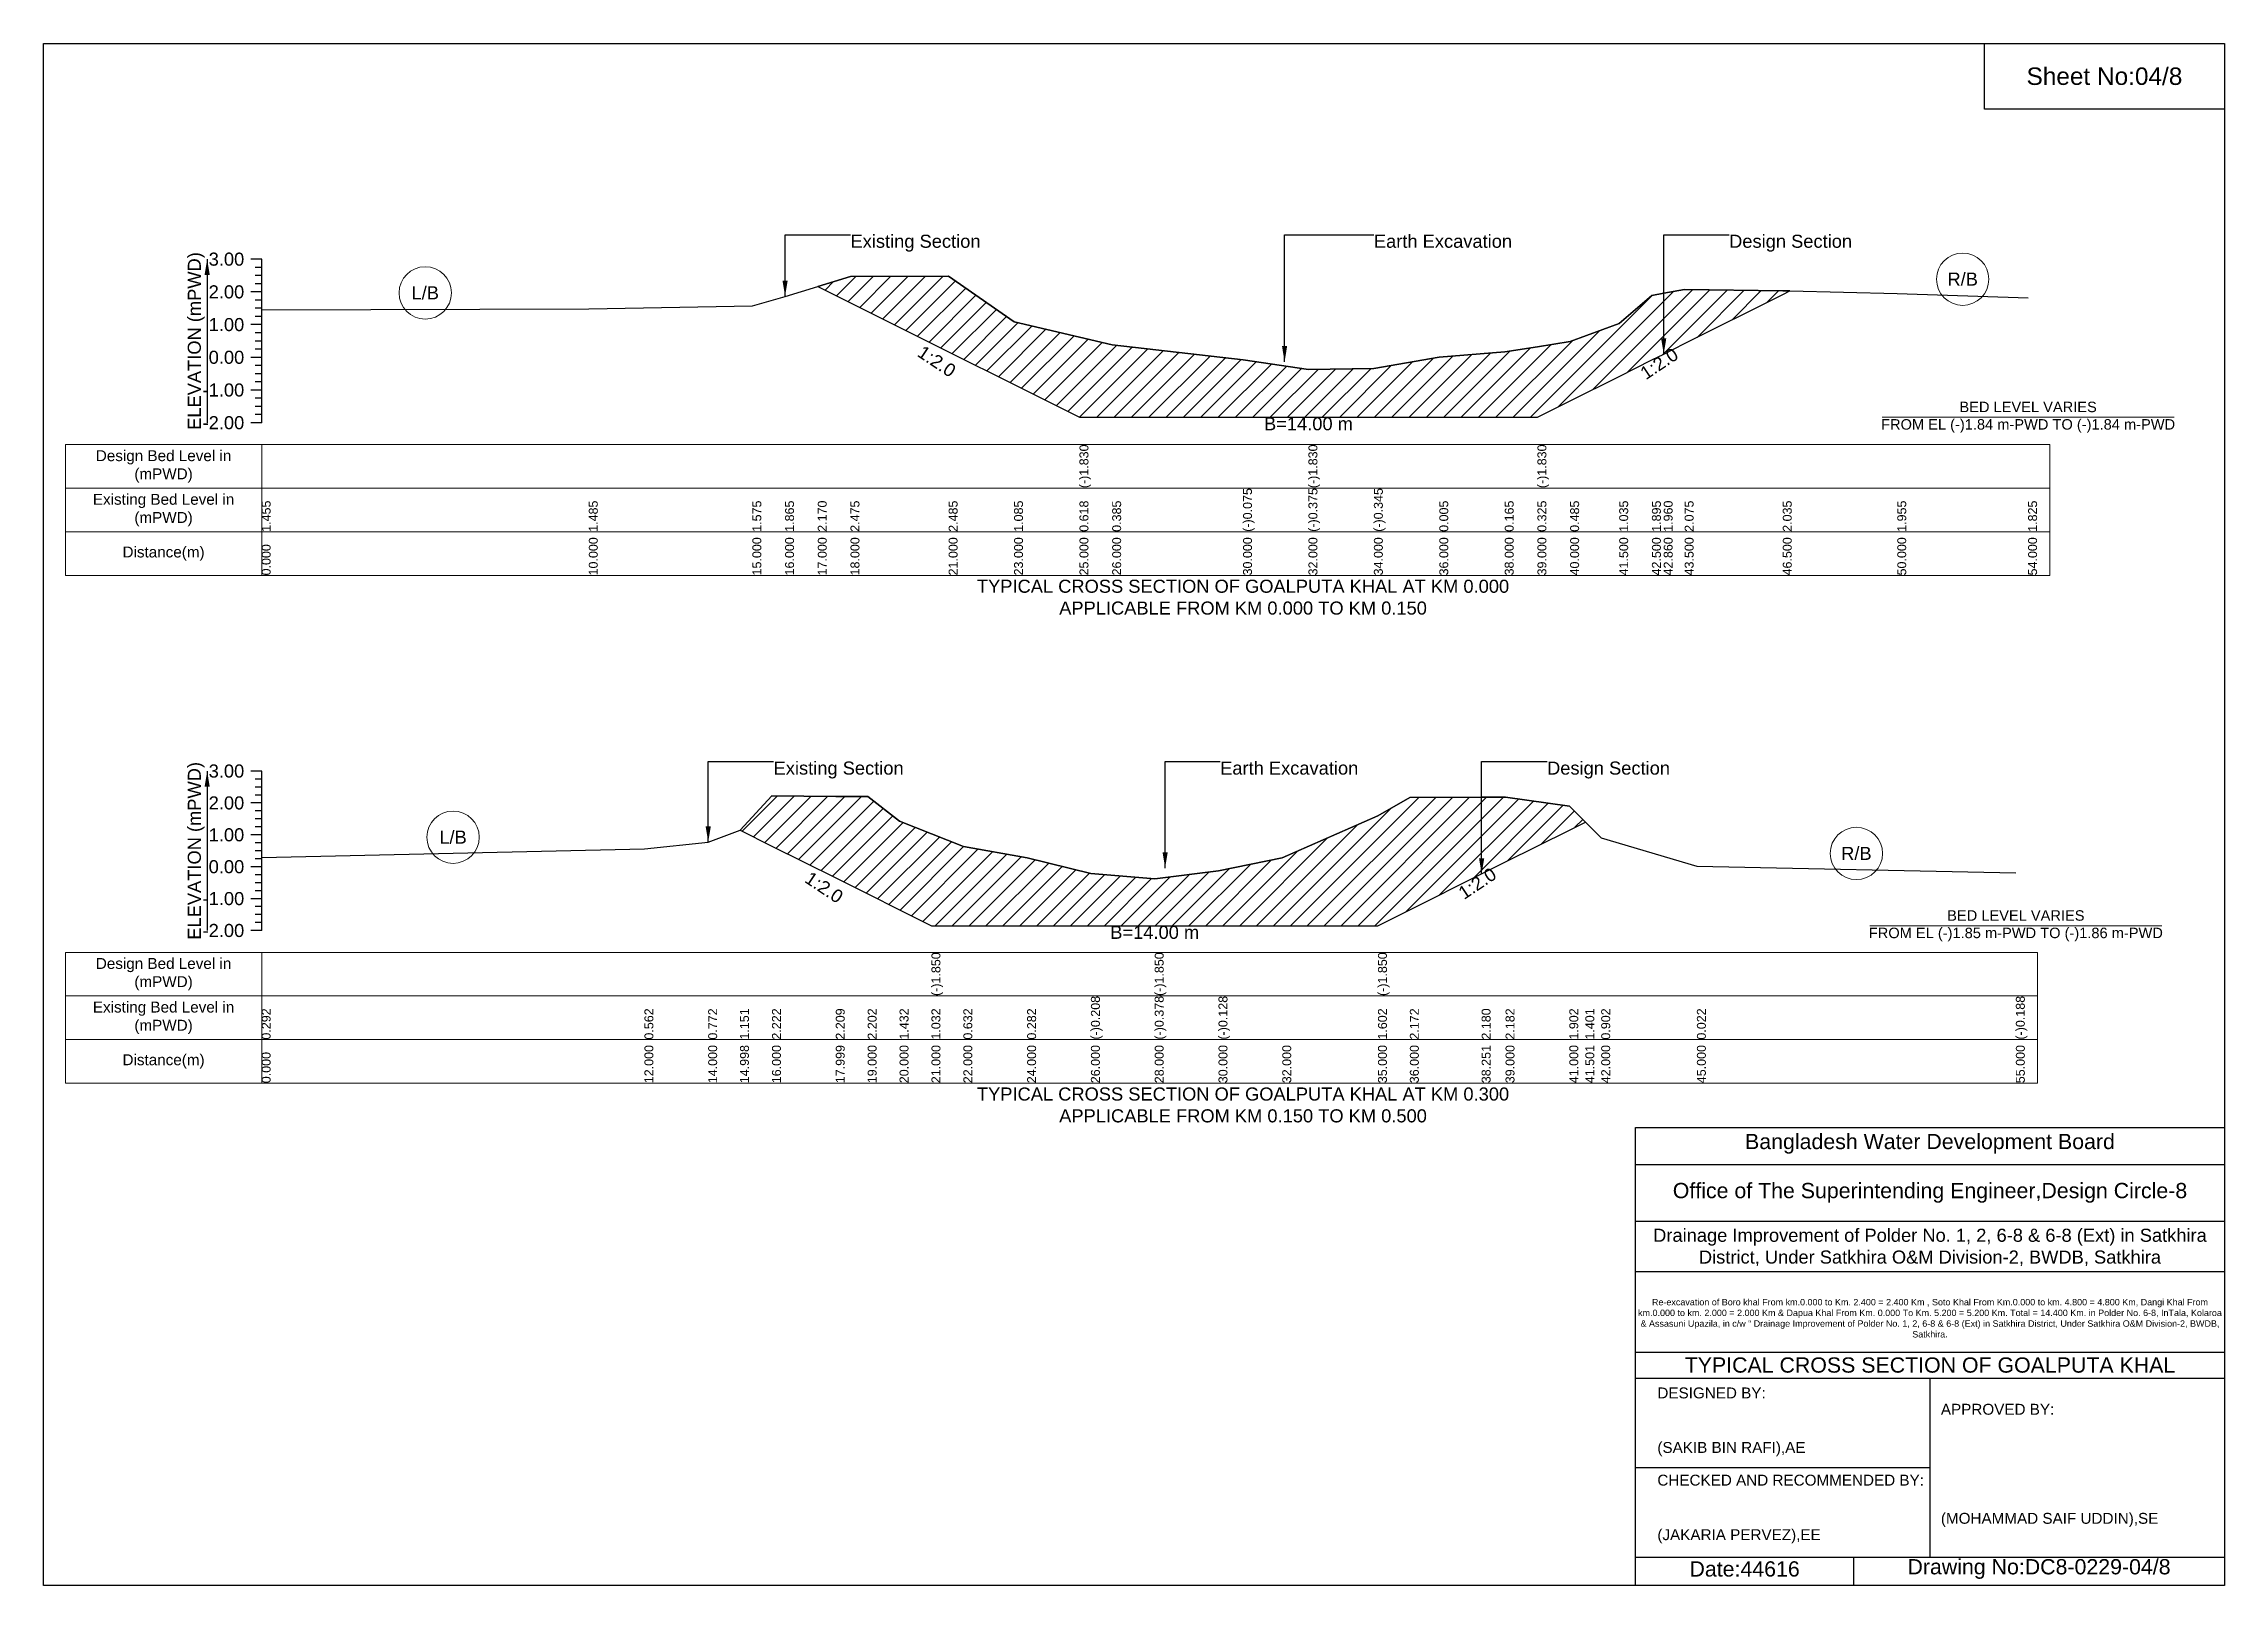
# Model space of a CAD drawing. Header units: inches. Extents: x 91000 to 278000, y -5656 to 20000.
# Drawn here: x 130000 to 138000, y -5656 to 0 of the extents above; entities that cross this region are included whole.
import ezdxf

# ---------------------------------------------------------------- set-up
doc = ezdxf.new("R2010")
doc.units = ezdxf.units.IN
doc.header["$LTSCALE"] = 7
doc.header["$MEASUREMENT"] = 0
for name, color, linetype, lineweight in [('Cross section Data Border', 7, 'Continuous', 9), ('Cross Section Labels', 7, 'Continuous', 9), ('Existing_Bed_Level for Xsection', 7, 'Continuous', 25)]:
    doc.layers.add(name, color=color, linetype=linetype, lineweight=lineweight)
doc.styles.get("Standard").update_dxf_attribs({"font": 'arial.ttf'})
doc.dimstyles.get("Standard").update_dxf_attribs({"dimtxt": 0.18, "dimasz": 0.18, "dimexe": 0.18, "dimexo": 0.0625, "dimgap": 0.09, "dimtad": 0, "dimtih": 1, "dimtoh": 1, "dimdec": 4, "dimzin": 0, "dimdsep": 46, "dimtxsty": 'Standard', "dimcen": 0.09, "dimadec": 0, "dimazin": 0, "dimtfac": 1, "dimtdec": 4, "dimtofl": 0, "dimtmove": 0, "dimatfit": 3, "dimfxl": 1, "dimtolj": 1, "dimtzin": 0, "dimarcsym": 0})

msp = doc.modelspace()

# ---------------------------------------------------------------- texts
at = {"attachment_point": 5}
for s, insert, char_height in [('Sheet No:04/8', (137560, -120), 64), ('Bangladesh Water Development Board', (136920, -4036), 56), ('Office of The Superintending Engineer,Design Circle-8', (136920, -4216), 56)]:
    msp.add_mtext(s, dxfattribs=dict(at, insert=insert, char_height=char_height))
for s, insert, char_height, width, attachment_point in [('Drainage Improvement of Polder No. 1, 2, 6-8 & 6-8 (Ext) in Satkhira District, Under Satkhira O&M Division-2, BWDB, Satkhira', (136920, -4416), 48, 2240, 5), ('Re-excavation of Boro khal From km.0.000 to Km. 2.400 = 2.400 Km , Soto Khal From Km.0.000 to km. 4.800 = 4.800 Km, Dangi Khal From km.0.000 to km. 2.000 = 2.000 Km & Dapua Khal From Km. 0.000 To Km. 5.200 = 5.200 Km. Total = 14.400 Km. in Polder No. 6-8, InTala, Kolaroa & Assasuni Upazila, in c/w “ Drainage Improvement of Polder No. 1, 2, 6-8 & 6-8 (Ext) in Satkhira District, Under Satkhira O&M Division-2, BWDB, Satkhira.', (136920, -4676), 23.565, 2160, 5), ('TYPICAL CROSS SECTION OF GOALPUTA KHAL', (136920, -4848), 56, 2240, 5), ('DESIGNED BY:^J^J^J(SAKIB BIN RAFI),AE', (135920, -5056), 40, 1120, 4), ('APPROVED BY:^J^J^J^J^J^J(MOHAMMAD SAIF UDDIN),SE', (136960, -5216), 40, 1120, 4), ('CHECKED AND RECOMMENDED BY:^J^J^J(JAKARIA PERVEZ),EE', (135920, -5376), 40, 1120, 4), ('Date:44616', (136240, -5596), 56, 1120, 5), ('Drawing No:DC8-0229-04/8', (137320, -5596), 56, 1760, 5)]:
    msp.add_mtext(s, dxfattribs=dict(insert=insert, char_height=char_height, width=width, attachment_point=attachment_point))
at = {"layer": 'Cross section Data Border', "char_height": 40, "width": 640, "attachment_point": 5}
for s, insert in [('Design Bed Level in (mPWD)', (130440, -1551)), ('Existing Bed Level in (mPWD)', (130440, -1711)), ('Distance(m)', (130440, -1871)), ('Design Bed Level in (mPWD)', (130440, -3413.8)), ('Existing Bed Level in (mPWD)', (130440, -3573.8)), ('Distance(m)', (130440, -3733.8))]:
    msp.add_mtext(s, dxfattribs=dict(at, insert=insert))
at = {"layer": 'Cross Section Labels'}
for s, insert, char_height, attachment_point in [('Existing Section', (132960, -701), 48, 1), ('Earth Excavation', (134880, -701), 48, 1), ('Design Section', (136183.2, -701), 48, 1), ('R/B', (137040, -864.2), 48, 5), ('L/B', (131400, -914.6), 48, 5), ('BED LEVEL VARIES ^JFROM EL (-)1.84 m-PWD TO (-)1.84 m-PWD', (137280, -1370.6), 38.4, 5), ('B=14.00 m', (134640, -1370.6), 48, 2), ('TYPICAL CROSS SECTION OF GOALPUTA KHAL AT KM 0.000^JAPPLICABLE FROM KM 0.000 TO KM 0.150', (134400, -2031), 48, 5), ('Existing Section', (132678, -2633.7), 48, 1), ('Earth Excavation', (134316, -2633.7), 48, 1), ('Design Section', (135515.3, -2633.7), 48, 1), ('L/B', (131502, -2911.3), 48, 5), ('R/B', (136650, -2971), 48, 5), ('BED LEVEL VARIES ^JFROM EL (-)1.85 m-PWD TO (-)1.86 m-PWD', (137235, -3236.2), 38.4, 5), ('B=14.00 m', (134076, -3236.2), 48, 2), ('TYPICAL CROSS SECTION OF GOALPUTA KHAL AT KM 0.300^JAPPLICABLE FROM KM 0.150 TO KM 0.500', (134400, -3893.8), 48, 5)]:
    msp.add_mtext(s, dxfattribs=dict(at, insert=insert, char_height=char_height, attachment_point=attachment_point))
at = {"layer": 'Cross Section Labels', "char_height": 48, "attachment_point": 2}
for insert, rotation in [((133290, -1145.6), 326.30993), ((135913.2, -1154), 33.69007), ((135246.1, -3060.7), 33.69007), ((132876.6, -3075.3), 326.30993)]:
    msp.add_mtext('1:2.0', dxfattribs=dict(at, insert=insert, rotation=rotation))
at = {"layer": 'Existing_Bed_Level for Xsection', "rotation": 90}
for s, insert, char_height, attachment_point in [('ELEVATION (mPWD)', (130560, -1091), 48, 5), ('(-)1.830', (133800, -1631), 32.8, 1), ('(-)1.830', (134640, -1631), 32.8, 1), ('(-)1.830', (135480, -1631), 32.8, 1), ('1.455', (130800, -1791), 32.8, 1), ('1.485', (132000, -1791), 32.8, 1), ('1.575', (132600, -1791), 32.8, 1), ('1.865', (132720, -1791), 32.8, 1), ('2.170', (132840, -1791), 32.8, 1), ('2.475', (132960, -1791), 32.8, 1), ('2.485', (133320, -1791), 32.8, 1), ('1.085', (133560, -1791), 32.8, 1), ('0.618', (133800, -1791), 32.8, 1), ('0.385', (133920, -1791), 32.8, 1), ('(-)0.075', (134400, -1791), 32.8, 1), ('(-)0.375', (134640, -1791), 32.8, 1), ('(-)0.345', (134880, -1791), 32.8, 1), ('0.005', (135120, -1791), 32.8, 1), ('0.165', (135360, -1791), 32.8, 1), ('0.325', (135480, -1791), 32.8, 1), ('0.485', (135600, -1791), 32.8, 1), ('1.035', (135780, -1791), 32.8, 1), ('1.895', (135900, -1791), 32.8, 1), ('1.960', (135943.2, -1791), 32.8, 1), ('2.075', (136020, -1791), 32.8, 1), ('2.035', (136380, -1791), 32.8, 1), ('1.955', (136800, -1791), 32.8, 1), ('1.825', (137280, -1791), 32.8, 1), ('0.000', (130800, -1951), 32.8, 1), ('10.000', (132000, -1951), 32.8, 1), ('15.000', (132600, -1951), 32.8, 1), ('16.000', (132720, -1951), 32.8, 1), ('17.000', (132840, -1951), 32.8, 1), ('18.000', (132960, -1951), 32.8, 1), ('21.000', (133320, -1951), 32.8, 1), ('23.000', (133560, -1951), 32.8, 1), ('25.000', (133800, -1951), 32.8, 1), ('26.000', (133920, -1951), 32.8, 1), ('30.000', (134400, -1951), 32.8, 1), ('32.000', (134640, -1951), 32.8, 1), ('34.000', (134880, -1951), 32.8, 1), ('36.000', (135120, -1951), 32.8, 1), ('38.000', (135360, -1951), 32.8, 1), ('39.000', (135480, -1951), 32.8, 1), ('40.000', (135600, -1951), 32.8, 1), ('41.500', (135780, -1951), 32.8, 1), ('42.500', (135900, -1951), 32.8, 1), ('42.860', (135943.2, -1951), 32.8, 1), ('43.500', (136020, -1951), 32.8, 1), ('46.500', (136380, -1951), 32.8, 1), ('50.000', (136800, -1951), 32.8, 1), ('54.000', (137280, -1951), 32.8, 1), ('ELEVATION (mPWD)', (130560, -2961.3), 48, 5), ('(-)1.850', (133257, -3493.8), 32.8, 1), ('(-)1.850', (134076, -3493.8), 32.8, 1), ('(-)1.850', (134895, -3493.8), 32.8, 1), ('(-)0.208', (133842, -3653.8), 32.8, 1), ('(-)0.378', (134076, -3653.8), 32.8, 1), ('(-)0.128', (134310, -3653.8), 32.8, 1), ('(-)0.188', (137235, -3653.8), 32.8, 1), ('0.292', (130800, -3653.8), 32.8, 1), ('0.562', (132204, -3653.8), 32.8, 1), ('0.772', (132438, -3653.8), 32.8, 1), ('1.151', (132554.7, -3653.8), 32.8, 1), ('2.222', (132672, -3653.8), 32.8, 1), ('2.209', (132905.9, -3653.8), 32.8, 1), ('2.202', (133023, -3653.8), 32.8, 1), ('1.432', (133140, -3653.8), 32.8, 1), ('1.032', (133257, -3653.8), 32.8, 1), ('0.632', (133374, -3653.8), 32.8, 1), ('0.282', (133608, -3653.8), 32.8, 1), ('1.602', (134895, -3653.8), 32.8, 1), ('2.172', (135012, -3653.8), 32.8, 1), ('2.180', (135275.3, -3653.8), 32.8, 1), ('2.182', (135363, -3653.8), 32.8, 1), ('1.902', (135597, -3653.8), 32.8, 1), ('1.401', (135655.7, -3653.8), 32.8, 1), ('0.902', (135714, -3653.8), 32.8, 1), ('0.022', (136065, -3653.8), 32.8, 1), ('12.000', (132204, -3813.8), 32.8, 1), ('14.000', (132438, -3813.8), 32.8, 1), ('14.998', (132554.7, -3813.8), 32.8, 1), ('16.000', (132672, -3813.8), 32.8, 1), ('17.999', (132905.9, -3813.8), 32.8, 1), ('19.000', (133023, -3813.8), 32.8, 1), ('20.000', (133140, -3813.8), 32.8, 1), ('21.000', (133257, -3813.8), 32.8, 1), ('22.000', (133374, -3813.8), 32.8, 1), ('24.000', (133608, -3813.8), 32.8, 1), ('26.000', (133842, -3813.8), 32.8, 1), ('28.000', (134076, -3813.8), 32.8, 1), ('30.000', (134310, -3813.8), 32.8, 1), ('32.000', (134544, -3813.8), 32.8, 1), ('35.000', (134895, -3813.8), 32.8, 1), ('36.000', (135012, -3813.8), 32.8, 1), ('38.251', (135275.3, -3813.8), 32.8, 1), ('39.000', (135363, -3813.8), 32.8, 1), ('41.000', (135597, -3813.8), 32.8, 1), ('41.501', (135655.7, -3813.8), 32.8, 1), ('42.000', (135714, -3813.8), 32.8, 1), ('45.000', (136065, -3813.8), 32.8, 1), ('55.000', (137235, -3813.8), 32.8, 1), ('0.000', (130800, -3813.8), 32.8, 1)]:
    msp.add_mtext(s, dxfattribs=dict(at, insert=insert, char_height=char_height, attachment_point=attachment_point))
at = {"layer": 'Existing_Bed_Level for Xsection', "char_height": 48, "attachment_point": 6}
for s, insert in [('3.00', (130736, -791)), ('2.00', (130736, -911)), ('1.00', (130736, -1031)), ('0.00', (130736, -1151)), ('-1.00', (130736, -1271)), ('-2.00', (130736, -1391)), ('3.00', (130736, -2668.8)), ('2.00', (130736, -2785.8)), ('1.00', (130736, -2902.8)), ('0.00', (130736, -3019.8)), ('-1.00', (130736, -3136.8)), ('-2.00', (130736, -3253.8))]:
    msp.add_mtext(s, dxfattribs=dict(at, insert=insert))

# ---------------------------------------------------------------- hatches: boundary and pattern name
at = {"layer": 'Existing_Bed_Level for Xsection'}
h = msp.add_hatch(dxfattribs=at)
h.set_pattern_fill('ANSI31', color=256, scale=360, style=0)
h.paths.add_polyline_path([(132840, -890.6), (132960, -950.6), (133320, -1130.6), (133560, -1250.6), (133800, -1370.6), (133920, -1370.6), (134400, -1370.6), (134640, -1370.6), (134880, -1370.6), (135120, -1370.6), (135360, -1370.6), (135480, -1370.6), (135600, -1310.6), (135780, -1220.6), (135900, -1160.6), (135943.2, -1139), (136020, -1100.6), (136380, -920.6), (136406.4, -907.4), (136380, -906.8), (136020, -902), (135943.2, -915.8), (135900, -923.6), (135780, -1026.8), (135600, -1092.8), (135480, -1112), (135360, -1131.2), (135120, -1150.4), (134880, -1192.4), (134640, -1196), (134400, -1160), (133920, -1104.8), (133800, -1076.8), (133560, -1020.8), (133320, -852.8), (132960, -854)])
h = msp.add_hatch(dxfattribs=at)
h.set_pattern_fill('ANSI31', color=256, scale=351, style=0)
h.paths.add_polyline_path([(132554.7, -2885.1), (132555, -2885.2), (132672, -2943.7), (132905.9, -3060.7), (133023, -3119.2), (133140, -3177.7), (133257, -3236.2), (133374, -3236.2), (133608, -3236.2), (133842, -3236.2), (134076, -3236.2), (134310, -3236.2), (134544, -3236.2), (134895, -3236.2), (135012, -3177.7), (135275.3, -3046.1), (135363, -3002.2), (135597, -2885.2), (135655.7, -2855.9), (135597, -2797.2), (135363, -2764.5), (135275.3, -2764.8), (135012, -2765.7), (134895, -2832.3), (134544, -2986.8), (134310, -3034.8), (134076, -3064), (133842, -3044.1), (133608, -2986.8), (133374, -2945.8), (133257, -2899), (133140, -2852.2), (133023, -2762.1), (132905.9, -2761.4), (132672, -2759.8), (132555, -2885)])

# ---------------------------------------------------------------- linework, layer by layer
for points in [[(130000, 0), (138000, 0), (138000, -5656), (130000, -5656)], [(137120, 0), (138000, 0), (138000, -240), (137120, -240)]]:
    msp.add_lwpolyline(points, close=True)
for points in [[(135840, -5656), (135840, -3976), (138000, -3976)], [(135840, -4112), (138000, -4112)], [(135840, -4320), (138000, -4320)], [(135840, -4504), (138000, -4504)], [(135840, -4800), (138000, -4800)], [(135840, -4896), (138000, -4896)], [(136920, -4896), (136920, -5552)], [(135840, -5224), (136920, -5224)], [(135840, -5552), (138000, -5552)], [(136640, -5552), (136640, -5656)]]:
    msp.add_lwpolyline(points)
at = {"layer": 'Cross section Data Border'}
for points in [[(130080, -1471), (137360, -1471), (137360, -1951), (130080, -1951)], [(130080, -3333.8), (137315, -3333.8), (137315, -3813.8), (130080, -3813.8)]]:
    msp.add_lwpolyline(points, close=True, dxfattribs=at)
for points in [[(130800, -1471), (130800, -1951)], [(130080, -1631), (137360, -1631)], [(130080, -1791), (137360, -1791)], [(130800, -3333.8), (130800, -3813.8)], [(130080, -3493.8), (137315, -3493.8)], [(130080, -3653.8), (137315, -3653.8)]]:
    msp.add_lwpolyline(points, dxfattribs=at)
at = {"layer": 'Cross Section Labels'}
for points in [[(136744.2, -1370.6), (137815.8, -1370.6)], [(136699.2, -3236.2), (137770.8, -3236.2)]]:
    msp.add_lwpolyline(points, dxfattribs=at)
for centre in [(137040, -864.2), (131400, -914.6), (131502, -2911.3), (136650, -2971)]:
    msp.add_circle(centre, 96, dxfattribs=at)
at = {"layer": 'Existing_Bed_Level for Xsection'}
for points in [[(130800, -791), (130760, -791)], [(130800, -1391), (130800, -1271), (130800, -1151), (130800, -1031), (130800, -911), (130800, -791)], [(130800, -821), (130776, -821)], [(130800, -851), (130776, -851)], [(130800, -976.4), (132000, -972.8), (132600, -962), (132720, -927.2), (132840, -890.6), (132960, -854), (133320, -852.8), (133560, -1020.8), (133800, -1076.8), (133800, -1076.8), (133920, -1104.8), (134400, -1160), (134640, -1196), (134640, -1196), (134880, -1192.4), (135120, -1150.4), (135360, -1131.2), (135480, -1112), (135480, -1112), (135600, -1092.8), (135780, -1026.8), (135900, -923.6), (135943.2, -915.8), (136020, -902), (136380, -906.8), (136406.4, -907.4), (136800, -916.4), (137280, -932)], [(130800, -911), (130760, -911)], [(130800, -881), (130776, -881)], [(130800, -941), (130776, -941)], [(130800, -1031), (130760, -1031)], [(130800, -971), (130776, -971)], [(130800, -1001), (130776, -1001)], [(130800, -1061), (130776, -1061)], [(130800, -1091), (130776, -1091)], [(130800, -1151), (130760, -1151)], [(130800, -1121), (130776, -1121)], [(130800, -1181), (130776, -1181)], [(130800, -1271), (130760, -1271)], [(130800, -1211), (130776, -1211)], [(130800, -1241), (130776, -1241)], [(130800, -1301), (130776, -1301)], [(130800, -1331), (130776, -1331)], [(130800, -1391), (130760, -1391)], [(130800, -1361), (130776, -1361)], [(130800, -2668.8), (130760, -2668.8)], [(130800, -2698), (130776, -2698)], [(130800, -3253.8), (130800, -3136.8), (130800, -3019.8), (130800, -2902.8), (130800, -2785.8), (130800, -2668.8)], [(130800, -2785.8), (130760, -2785.8)], [(130800, -2727.3), (130776, -2727.3)], [(130800, -2756.5), (130776, -2756.5)], [(130800, -2985.6), (132204, -2954), (132438, -2929.4), (132554.7, -2885.1), (132555, -2885), (132672, -2759.8), (132905.9, -2761.4), (133023, -2762.1), (133140, -2852.2), (133257, -2899), (133257, -2899), (133374, -2945.8), (133608, -2986.8), (133842, -3044.1), (134076, -3064), (134076, -3064), (134310, -3034.8), (134544, -2986.8), (134895, -2832.3), (134895, -2832.3), (135012, -2765.7), (135275.3, -2764.8), (135363, -2764.5), (135597, -2797.2), (135655.7, -2855.9), (135714, -2914.2), (136065, -3017.2), (137235, -3041.8)], [(130800, -2815), (130776, -2815)], [(130800, -2844.3), (130776, -2844.3)], [(130800, -2873.5), (130776, -2873.5)], [(130800, -2902.8), (130760, -2902.8)], [(130800, -2932), (130776, -2932)], [(130800, -3019.8), (130760, -3019.8)], [(130800, -2961.3), (130776, -2961.3)], [(130800, -2990.5), (130776, -2990.5)], [(130800, -3049), (130776, -3049)], [(130800, -3078.3), (130776, -3078.3)], [(130800, -3107.5), (130776, -3107.5)], [(130800, -3136.8), (130760, -3136.8)], [(130800, -3166), (130776, -3166)], [(130800, -3195.3), (130776, -3195.3)], [(130800, -3253.8), (130760, -3253.8)], [(130800, -3224.5), (130776, -3224.5)]]:
    msp.add_lwpolyline(points, dxfattribs=at)
for points in [[(132840, -890.6), (132840, -890.6), (132960, -950.6), (133320, -1130.6), (133560, -1250.6), (133800, -1370.6), (133800, -1370.6), (133920, -1370.6), (134400, -1370.6), (134640, -1370.6), (134640, -1370.6), (134880, -1370.6), (135120, -1370.6), (135360, -1370.6), (135480, -1370.6), (135480, -1370.6), (135600, -1310.6), (135780, -1220.6), (135900, -1160.6), (135943.2, -1139), (136020, -1100.6), (136380, -920.6), (136406.4, -907.4), (136406.4, -907.4), (136406.4, -907.4), (136380, -906.8), (136020, -902), (135943.2, -915.8), (135900, -923.6), (135780, -1026.8), (135600, -1092.8), (135480, -1112), (135480, -1112), (135360, -1131.2), (135120, -1150.4), (134880, -1192.4), (134640, -1196), (134640, -1196), (134400, -1160), (133920, -1104.8), (133800, -1076.8), (133800, -1076.8), (133560, -1020.8), (133320, -852.8), (132960, -854), (132840, -890.6)], [(132554.7, -2885.1), (132554.7, -2885.1), (132555, -2885.2), (132672, -2943.7), (132905.9, -3060.7), (133023, -3119.2), (133140, -3177.7), (133257, -3236.2), (133257, -3236.2), (133374, -3236.2), (133608, -3236.2), (133842, -3236.2), (134076, -3236.2), (134076, -3236.2), (134310, -3236.2), (134544, -3236.2), (134895, -3236.2), (134895, -3236.2), (135012, -3177.7), (135275.3, -3046.1), (135363, -3002.2), (135597, -2885.2), (135655.7, -2855.9), (135655.7, -2855.9), (135655.7, -2855.9), (135597, -2797.2), (135363, -2764.5), (135275.3, -2764.8), (135012, -2765.7), (134895, -2832.3), (134895, -2832.3), (134544, -2986.8), (134310, -3034.8), (134076, -3064), (134076, -3064), (133842, -3044.1), (133608, -2986.8), (133374, -2945.8), (133257, -2899), (133257, -2899), (133140, -2852.2), (133023, -2762.1), (132905.9, -2761.4), (132672, -2759.8), (132555, -2885), (132554.7, -2885.1)]]:
    msp.add_lwpolyline(points, close=True, dxfattribs=at)

msp.set_redraw_order([(e.dxf.handle, doc.entitydb.next_handle()) for e in msp.query("TEXT MTEXT ATTDEF DIMENSION ARC_DIMENSION")])  # texts and dimensions are drawn at this point

# ---------------------------------------------------------------- leaders
at = {"layer": 'Cross Section Labels', "annotation_type": 0, "has_hookline": 1, "hookline_direction": 0}
for points, text_width in [([(132720, -927.2), (132720, -701), (132959.9, -701)], 467.2), ([(134552.4, -1167.3), (134552.4, -701), (134879.9, -701)], 497), ([(135943.2, -1139), (135943.2, -701), (136183.1, -701)], 441.2), ([(132438, -2929.4), (132438, -2633.7), (132677.9, -2633.7)], 467.2), ([(134114.2, -3024.3), (134114.2, -2633.7), (134315.9, -2633.7)], 497), ([(135275.3, -3046.1), (135275.3, -2633.7), (135515.2, -2633.7)], 441.2)]:
    msp.add_leader(points, dimstyle='Standard', override={"dimasz": 57.6}, dxfattribs=dict(at, text_width=text_width))
at = {"layer": 'Existing_Bed_Level for Xsection'}
for points in [[(130600, -791), (130600, -1391)], [(130600, -2668.8), (130600, -3253.8)]]:
    msp.add_leader(points, dimstyle='Standard', override={"dimasz": 57.6}, dxfattribs=at)

doc.saveas('drawing.dxf')
